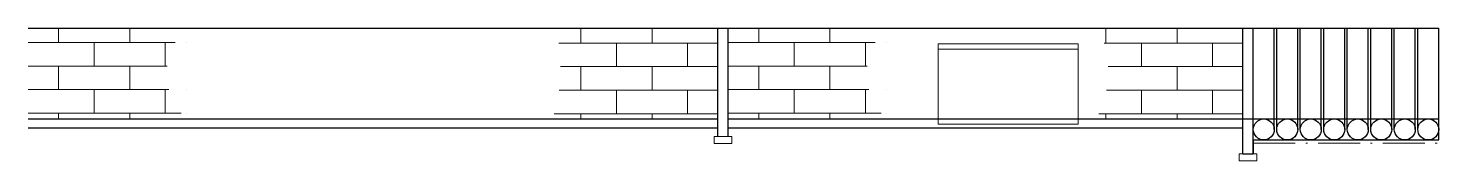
# Model space of a CAD drawing. Header units: millimetres. Extents: x -2078669 to -1085629, y -5987148 to 310365.
# Drawn here: x -1575376 to -1474626, y -3607782 to -3598279 of the extents above; entities that cross this region are included whole.
import ezdxf

# ---------------------------------------------------------------- set-up
doc = ezdxf.new("R2010")
doc.units = ezdxf.units.MM
doc.header["$LTSCALE"] = 500
doc.linetypes.add('SXF_一点短鎖線', pattern=[9.25, 6, -1.5, 0.25, -1.5])
for name, color, linetype, lineweight in [('D-BYP-STR1', 2, 'Continuous', 13), ('D-BYP-STR7', 2, 'Continuous', 13), ('D-STR', 1, 'Continuous', 25)]:
    doc.layers.add(name, color=color, linetype=linetype, lineweight=lineweight)

msp = doc.modelspace()

# ---------------------------------------------------------------- hatches: boundary and pattern name
at = {"layer": 'D-BYP-STR1', "ltscale": 0.01}
h = msp.add_hatch(dxfattribs=at)
h.set_pattern_fill('AR-BRSTD', color=256, scale=25, angle=180)
h.set_pattern_definition([(180, (-3338504.1, -2054785.7), (-2e-13, -1693.545), []), (270, (-3338504, -2054785.7), (2540, -1693.545), [1693.545, -1693.545])])
edge = h.paths.add_edge_path()
edge.add_line((-1575375.7, -3604782.3), (-1564085.2, -3604782.3))
edge.add_arc((-1560984.6, -3601532.3), 4491.8, 133.652127, 226.347873, ccw=False)
edge.add_line((-1564085.2, -3598282.3), (-1575375.7, -3598282.3))
edge.add_line((-1575375.7, -3598282.3), (-1575375.7, -3604782.3))
at = {"layer": 'D-BYP-STR1'}
h = msp.add_hatch(dxfattribs=at)
h.set_pattern_fill('AR-BRSTD', color=256, scale=25)
h.set_pattern_definition([(3e-08, (178600.5, -1924428.5), (-1e-06, 1693.545), []), (90, (178600.5, -1924428.5), (-2540, 1693.545), [1693.545, -1693.545])])
edge = h.paths.add_edge_path()
edge.add_line((-1526125.7, -3604782.3), (-1537911.7, -3604782.3))
edge.add_arc((-1549567.5, -3601108.5), 12221, 342.505867, 373.371348)
edge.add_line((-1537677.7, -3598282.3), (-1526125.7, -3598282.3))
edge.add_line((-1526125.7, -3598282.3), (-1526125.7, -3604782.3))
at = {"layer": 'D-BYP-STR1', "ltscale": 0.01}
h = msp.add_hatch(dxfattribs=at)
h.set_pattern_fill('AR-BRSTD', color=256, scale=25, angle=180)
h.set_pattern_definition([(180, (-3288504.1, -2054785.7), (-2e-13, -1693.545), []), (270, (-3288504, -2054785.7), (2540, -1693.545), [1693.545, -1693.545])])
edge = h.paths.add_edge_path()
edge.add_line((-1525375.7, -3604782.3), (-1514085.2, -3604782.3))
edge.add_arc((-1510984.6, -3601532.3), 4491.8, 133.652127, 226.347873, ccw=False)
edge.add_line((-1514085.2, -3598282.3), (-1525375.7, -3598282.3))
edge.add_line((-1525375.7, -3598282.3), (-1525375.7, -3604782.3))
at = {"layer": 'D-BYP-STR1'}
h = msp.add_hatch(dxfattribs=at)
h.set_pattern_fill('AR-BRSTD', color=256, scale=25)
h.set_pattern_definition([(3e-08, (216100.5, -1924428.5), (-1e-06, 1693.545), []), (90, (216100.5, -1924428.5), (-2540, 1693.545), [1693.545, -1693.545])])
edge = h.paths.add_edge_path()
edge.add_line((-1488625.7, -3604782.3), (-1499088.3, -3604782.3))
edge.add_arc((-1505284.1, -3601398.1), 7059.8, 331.355909, 386.189599)
edge.add_line((-1498949.1, -3598282.3), (-1488625.7, -3598282.3))
edge.add_line((-1488625.7, -3598282.3), (-1488625.7, -3604782.3))

# ---------------------------------------------------------------- linework, layer by layer
at = {"layer": 'D-BYP-STR1', "ltscale": 5}
for p, q in [((-1510375.7, -3599782.3), (-1500375.7, -3599782.3)), ((-1510375.7, -3604782.3), (-1500375.7, -3604782.3)), ((-1510375.7, -3604782.3), (-1500375.7, -3604782.3))]:
    msp.add_line(p, q, dxfattribs=at)
at = {"layer": 'D-BYP-STR1', "linetype": 'SXF_一点短鎖線'}
msp.add_line((-1487875.7, -3606507.3, 0), (-1474625.7, -3606507.3, 0), dxfattribs=at)
at = {"layer": 'D-BYP-STR1', "ltscale": 5}
msp.add_lwpolyline([(-1510375.7, -3599407.3), (-1500375.7, -3599407.3), (-1500375.7, -3605157.3), (-1510375.7, -3605157.3)], close=True, dxfattribs=at)
at = {"layer": 'D-BYP-STR7'}
msp.add_lwpolyline([(-1526375.7, -3606532.3), (-1525125.7, -3606532.3), (-1525125.7, -3606032.3), (-1526375.7, -3606032.3)], close=True, dxfattribs=at)
at = {"layer": 'D-BYP-STR7', "elevation": 0}
msp.add_lwpolyline([(-1488875.7, -3607782.3), (-1487625.7, -3607782.3), (-1487625.7, -3607282.3), (-1488875.7, -3607282.3)], close=True, dxfattribs=at)
at = {"layer": 'D-STR', "lineweight": 30}
for p, q in [((-1575375.7, -3598282.3), (-1474625.7, -3598282.3)), ((-1526125.7, -3606032.3), (-1526125.7, -3598282.3)), ((-1525375.7, -3606032.3), (-1525375.7, -3598282.3)), ((-1488625.7, -3607282.3, 0), (-1488625.7, -3598282.3, 0)), ((-1487875.7, -3607282.3, 0), (-1487875.7, -3598282.3, 0)), ((-1486375.7, -3605532.3, 0), (-1486375.7, -3598282.3)), ((-1486197.2, -3605532.3, 0), (-1486197.2, -3598282.3)), ((-1484697.2, -3605532.3, 0), (-1484697.2, -3598282.3)), ((-1484518.6, -3605532.3, 0), (-1484518.6, -3598282.3)), ((-1483018.6, -3605532.3, 0), (-1483018.6, -3598282.3)), ((-1482840, -3605532.3, 0), (-1482840, -3598282.3)), ((-1481340, -3605532.3, 0), (-1481340, -3598282.3)), ((-1481161.5, -3605532.3, 0), (-1481161.5, -3598282.3)), ((-1479661.5, -3605532.3, 0), (-1479661.5, -3598282.3)), ((-1479482.9, -3605532.3, 0), (-1479482.9, -3598282.3)), ((-1477982.9, -3605532.3, 0), (-1477982.9, -3598282.3)), ((-1477804.3, -3605532.3, 0), (-1477804.3, -3598282.3)), ((-1476304.3, -3605532.3, 0), (-1476304.3, -3598282.3)), ((-1476125.7, -3605532.3, 0), (-1476125.7, -3598282.3)), ((-1474625.7, -3606282.3, 0), (-1474625.7, -3598282.3, 0)), ((-1575375.7, -3604782.3), (-1526125.7, -3604782.3)), ((-1525375.7, -3604782.3), (-1474625.7, -3604782.3)), ((-1575375.7, -3605407.3), (-1526125.7, -3605407.3)), ((-1525375.7, -3605407.3), (-1488625.7, -3605407.3)), ((-1487875.7, -3606282.3, 0), (-1474625.7, -3606282.3, 0)), ((-1487875.7, -3606282.3, 0), (-1487875.7, -3607282.3, 0)), ((-1488625.7, -3607282.3, 0), (-1487875.7, -3607282.3, 0))]:
    msp.add_line(p, q, dxfattribs=at)
at = {"layer": 'D-STR', "ltscale": 0.01}
msp.add_line((-1488625.7, -3607282.3, 0), (-1487875.7, -3607282.3, 0), dxfattribs=at)
at = {"layer": 'D-STR', "lineweight": 30}
for centre in [(-1487125.7, -3605532.3, 0), (-1485447.2, -3605532.3, 0), (-1483768.6, -3605532.3, 0), (-1482090, -3605532.3, 0), (-1480411.5, -3605532.3, 0), (-1478732.9, -3605532.3, 0), (-1477054.3, -3605532.3, 0), (-1475375.7, -3605532.3, 0)]:
    msp.add_circle(centre, 750, dxfattribs=at)

doc.saveas('drawing.dxf')
